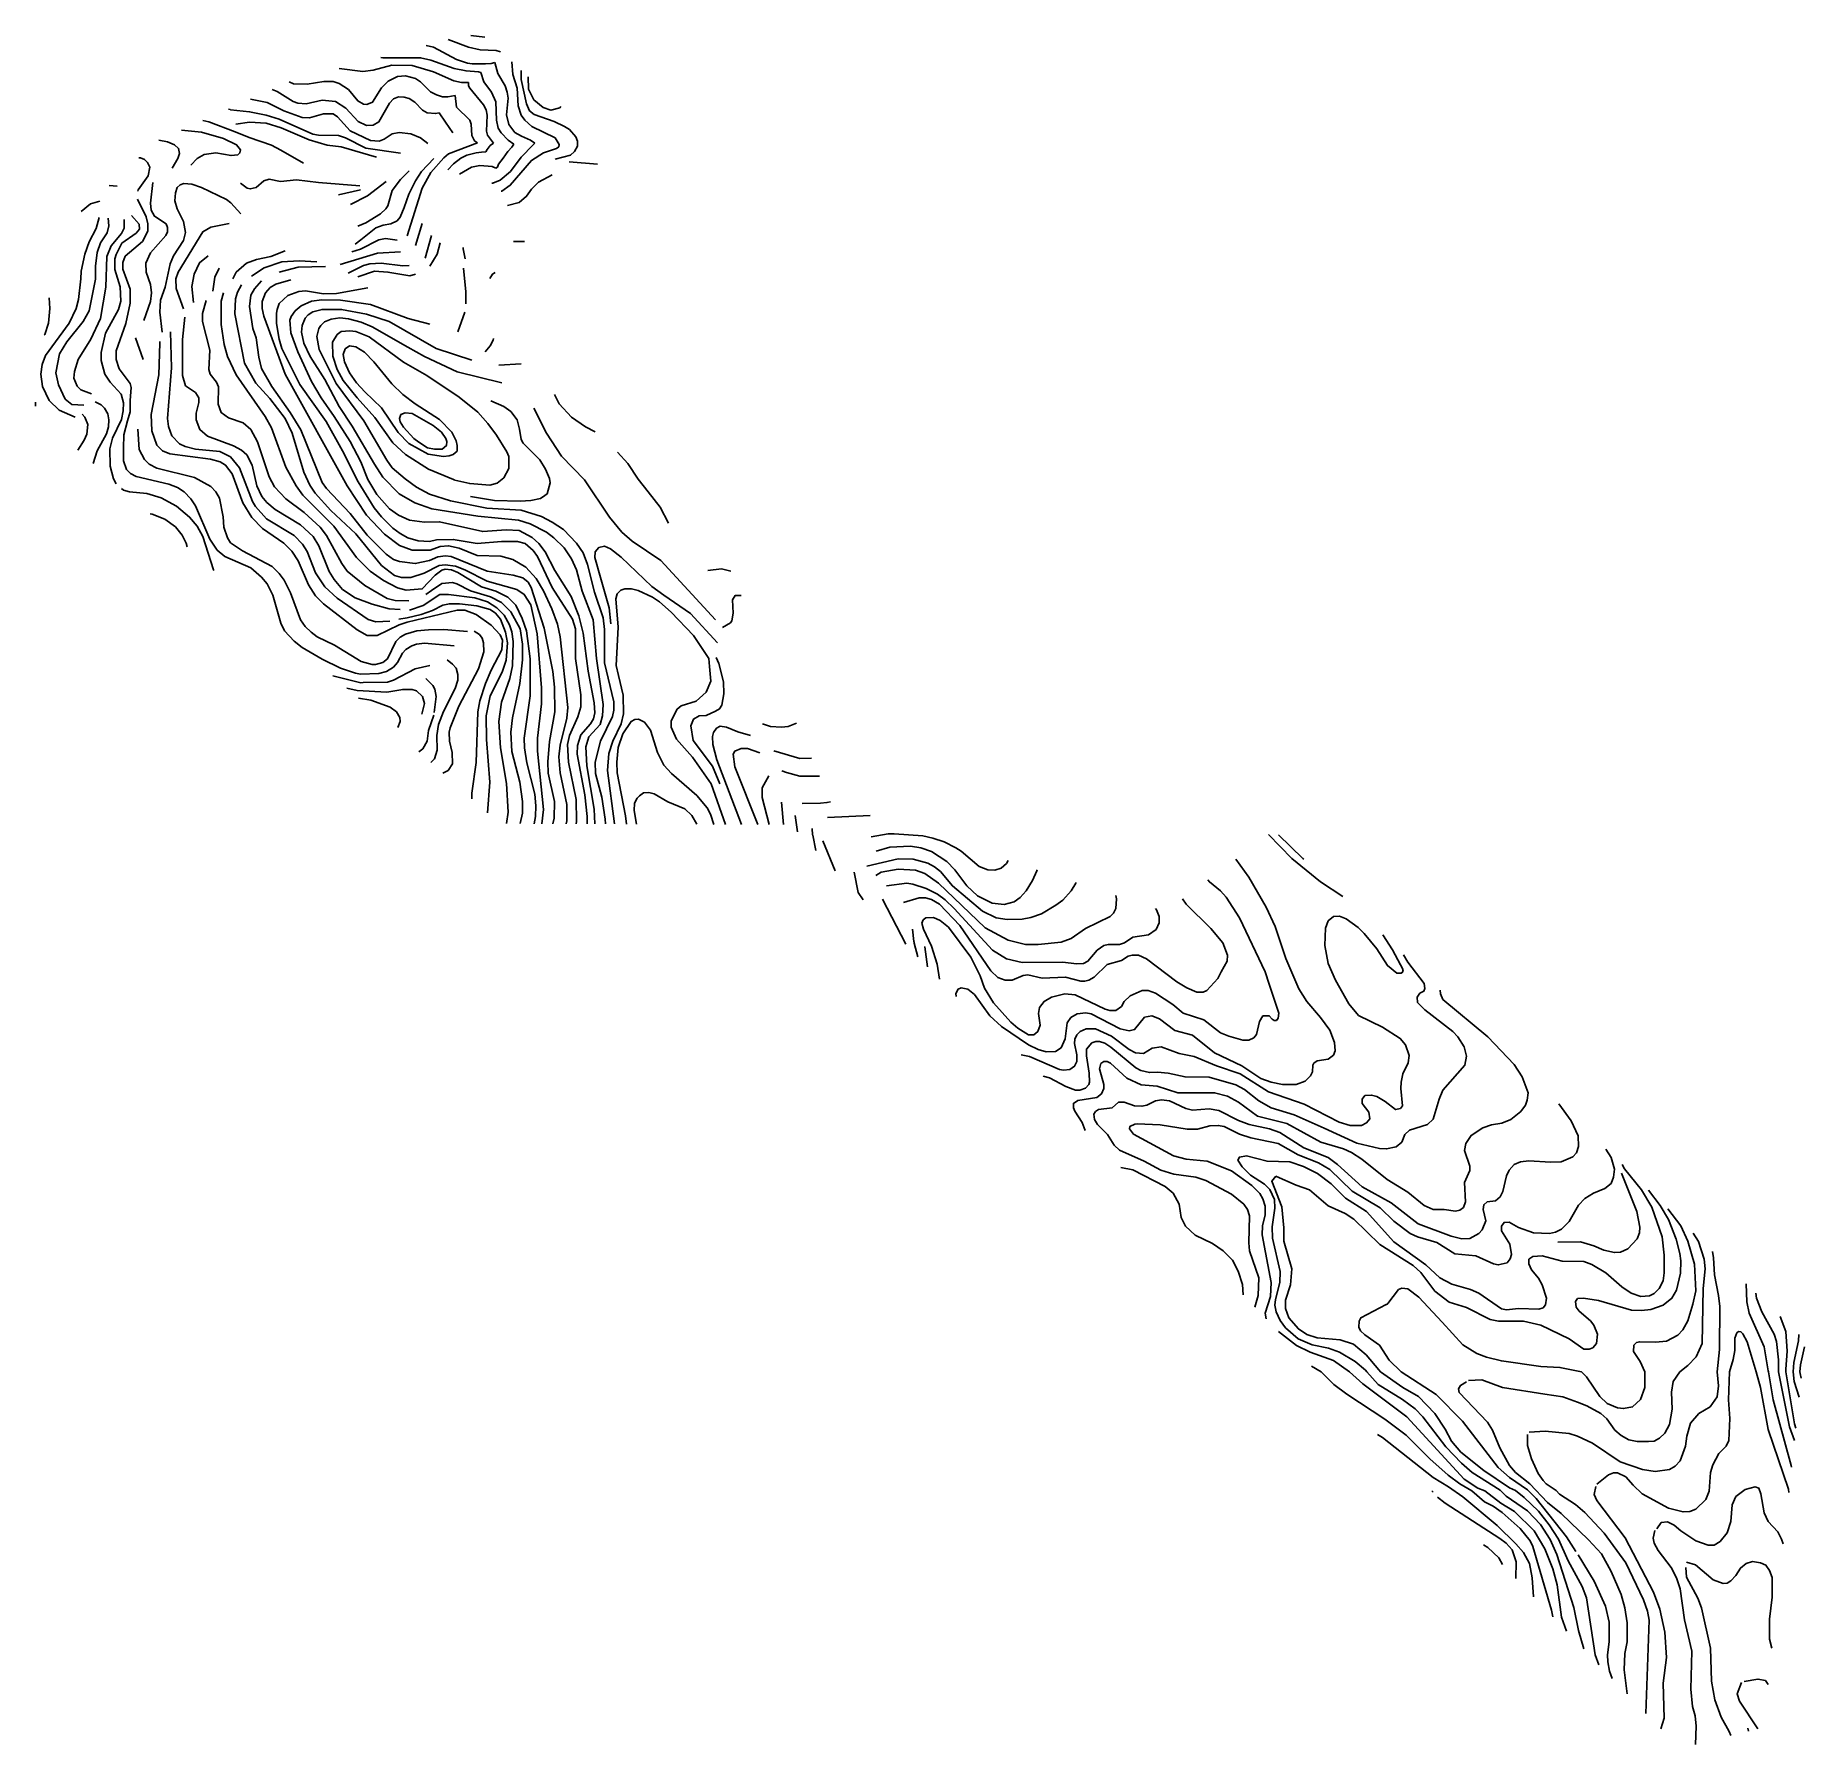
# Model space of a CAD drawing. Header units: inches. Extents: x 591129 to 593232, y 243557 to 245589.
import ezdxf

# ---------------------------------------------------------------- set-up
doc = ezdxf.new("R2010")
doc.units = ezdxf.units.IN
doc.header["$MEASUREMENT"] = 0
for name, color, linetype in [('ALAPSZINTVONAL', 7, 'Continuous'), ('FELEZOSZINTVONAL', 7, 'Continuous'), ('FOSZINTVONAL', 7, 'Continuous')]:
    doc.layers.add(name, color=color, linetype=linetype)

msp = doc.modelspace()

# ---------------------------------------------------------------- linework, layer by layer
at = {"layer": 'ALAPSZINTVONAL'}
for points, elevation in [([(591658.3, 245545.1), (591655.5, 245545.9), (591640.8, 245546.9), (591626.7, 245549.7), (591598.7, 245559.8), (591586.6, 245562.4), (591541.9, 245562.4), (591539.2, 245562.8)], 215), ([(591674.7, 245556.9), (591670.4, 245555.8), (591663.6, 245555.2), (591647.9, 245555.1), (591642.5, 245556), (591629.5, 245560.5), (591601.9, 245575.1), (591593.1, 245577.1)], 217.5), ([(591489.7, 245549.7), (591518.1, 245546.2), (591530.1, 245547.8), (591552.4, 245553.5), (591576.5, 245553.2), (591601.9, 245545.9), (591626, 245535.1), (591635.2, 245533.2), (591643.6, 245533.1)], 212.5), ([(591697.3, 245459.9), (591690.8, 245464.6), (591682.5, 245473.1), (591679, 245478.9), (591676.8, 245488.4), (591676.2, 245510), (591670.8, 245521.7), (591661.9, 245533.8), (591658.3, 245545.1)], 215), ([(591722.3, 245461.1), (591717.1, 245464.3), (591706.5, 245469.1), (591698.7, 245473.8), (591691.7, 245483), (591688.9, 245494.7), (591690.8, 245514.4), (591689.5, 245521.4), (591687, 245529), (591678.4, 245543.9), (591674.7, 245556.9)], 217.5), ([(591608.6, 245497.1), (591604.5, 245496), (591594.6, 245497), (591588.9, 245500.1), (591579.7, 245509.7), (591573, 245514.1), (591567, 245515.8), (591560.3, 245516), (591554.6, 245513.5), (591549.5, 245508.4), (591537.1, 245486.2), (591530.1, 245482.4), (591522.5, 245482), (591512.4, 245486.5), (591497.7, 245502.4), (591485.7, 245510.3), (591469.8, 245511.9), (591450.8, 245507.8), (591440.6, 245508.4), (591435.2, 245510.3), (591416.2, 245522.4), (591410.2, 245524.9)], 207.5), ([(591643.6, 245533.1), (591643.6, 245529.1), (591645.1, 245526.2), (591661.3, 245506.5), (591664.4, 245500.4), (591665.7, 245494.1), (591664.8, 245475), (591666.3, 245470.3), (591673.3, 245461.1)], 212.5), ([(591714.6, 245539.6), (591714.9, 245525.2)], 222.5), ([(591714.9, 245525.2), (591721.3, 245512.5), (591732.4, 245503.3), (591741.6, 245500.1), (591752.1, 245503), (591753.4, 245504.4)], 222.5), ([(591360.3, 245500.8), (591358.2, 245501.5)], 202.5), ([(591562.8, 245449.2), (591521.6, 245455), (591497.4, 245467.1), (591488.9, 245470), (591465.4, 245470.3), (591458.4, 245471.6), (591418.7, 245489.3), (591403.1, 245494.4), (591383.4, 245498.2), (591360.7, 245500.7)], 202.5), ([(591384.6, 245513.4), (591404.4, 245509.3), (591424.1, 245499.5), (591445.7, 245491.6), (591454.6, 245490.9), (591471.1, 245495.7), (591482.8, 245495.7), (591487.9, 245492.2), (591502.8, 245475.7), (591527, 245463.9), (591537.4, 245463.3), (591543.5, 245465.5), (591553, 245472.2), (591561.2, 245473.5), (591575.2, 245472.2), (591586.7, 245467.2)], 205), ([(591327.8, 245487.8), (591334.9, 245486.2), (591366.2, 245474.2)], 197.5), ([(591625.1, 245473.3), (591616.3, 245485.8), (591608.6, 245497.1)], 207.5), ([(591275.7, 245464.4), (591285.7, 245462.7), (591294.2, 245458.9), (591299, 245454.7), (591299.9, 245448.7), (591298, 245442.7), (591291.5, 245431.1)], 192.5), ([(591302.3, 245476.3), (591326.3, 245474.1), (591352.3, 245466.5), (591367.9, 245458.9), (591372.7, 245453.1), (591372, 245449.3), (591369.5, 245447.1), (591361.5, 245446.2), (591343.1, 245449.3), (591329.5, 245447.4), (591321.2, 245442.7), (591313.4, 245434.9)], 195), ([(591366.2, 245474.2), (591382.8, 245467.7), (591409.5, 245458.5), (591420.6, 245452.5), (591447.6, 245437.2)], 197.5), ([(591586.7, 245467.2), (591595.4, 245460.7)], 205), ([(591673.3, 245461.1), (591669.4, 245458.3), (591665.7, 245453.5), (591664.3, 245450.5)], 212.5), ([(591675.9, 245431.3), (591678, 245432.5), (591679.4, 245435.8), (591684.6, 245443.2), (591690.3, 245450.9), (591695.2, 245456), (591697.3, 245459.9)], 215), ([(591681.1, 245417), (591693.6, 245427.4), (591706, 245444.2), (591720.6, 245458.9), (591722.3, 245461.1)], 217.5), ([(591508.7, 245341), (591515.5, 245345.8), (591533.3, 245360.1), (591542.2, 245363.6), (591551.4, 245364.9), (591558.7, 245368.4), (591562.5, 245372.8), (591567, 245384.6), (591572.7, 245400.1), (591580.6, 245416.3), (591587.9, 245427.1), (591602.4, 245442.8)], 207.5), ([(591664.3, 245450.5), (591658.9, 245450.2), (591652.6, 245449.3), (591641.6, 245446.5), (591634.6, 245443), (591625.7, 245436.3), (591619.2, 245429.1)], 212.5), ([(591763.2, 245438.7), (591796.9, 245436.1)], 222.5), ([(591372.4, 245413.5), (591380.6, 245407.4), (591384.1, 245406.5), (591391.1, 245408.1), (591400.3, 245416.3), (591406.6, 245418.2), (591420.3, 245415.4), (591439.3, 245417.3), (591465.4, 245414.1), (591514.3, 245410.3)], 197.5), ([(591545.8, 245415.5), (591523.4, 245398.4), (591503.2, 245387.9)], 202.5), ([(591573.2, 245428), (591562.8, 245417.9), (591553, 245404.6), (591547.6, 245386.5), (591545.4, 245383), (591539, 245376.9), (591521.6, 245366.1), (591511.9, 245362.4)], 205), ([(591632.8, 245424.2), (591647, 245432.2), (591657.1, 245434.4), (591671.7, 245433.3), (591675.9, 245431.3)], 215), ([(591671.5, 245413.4), (591672.4, 245413.5), (591681.1, 245417)], 217.5), ([(591689.8, 245386.7), (591703.8, 245390.3), (591712.7, 245397.9), (591718.4, 245406.1), (591726.7, 245414.4), (591743.1, 245423.3)], 222.5), ([(591226.1, 245409.8), (591216.4, 245410.7)], 187.5), ([(591626.5, 244863.2), (591591.4, 244866.4), (591581.6, 244865.1), (591576.2, 244863.2), (591569.1, 244858.8), (591565.1, 244854.7), (591559, 244843.5), (591554.3, 244837.8), (591546.3, 244832.7), (591537.1, 244830.2), (591515.2, 244829.6), (591509.2, 244830.8), (591491.4, 244836.6), (591469.5, 244847.4), (591446, 244861.3), (591436.5, 244868.9), (591425, 244881.3), (591420.6, 244890.2), (591411.1, 244923.5), (591404.1, 244936.9), (591397.4, 244945.1), (591385, 244955.9), (591353.9, 244969.3), (591344.7, 244977.2), (591336.1, 244990.2), (591319, 245029.6), (591313.6, 245038.2), (591305.7, 245046.4), (591297.7, 245051.5), (591287.6, 245055.6), (591248.5, 245064.5), (591241.8, 245068), (591237.1, 245073.1), (591233.6, 245083.3), (591233.6, 245098.2), (591234.1, 245114.1), (591238.2, 245130.8), (591241.5, 245141.5), (591241.5, 245155), (591242.8, 245170.6), (591241.5, 245175.3), (591228.2, 245192.8), (591225, 245203.9), (591225, 245214.1), (591236.4, 245246.4), (591241.5, 245270.6), (591241.5, 245287.4), (591232.6, 245311.2), (591232.6, 245319.2), (591235.5, 245326.5), (591256.1, 245344.2), (591262.5, 245356.3), (591262.5, 245364.9), (591260.6, 245373.4), (591250.2, 245394.3)], 195), ([(591268.4, 245414.1), (591265.7, 245389.6), (591266.3, 245381.1), (591270.4, 245374.1), (591284.1, 245364.9), (591286, 245360.7), (591286, 245355.7), (591283.8, 245351.2), (591265.7, 245330.6), (591259.9, 245318.2), (591260.6, 245307.7), (591265.7, 245292.8), (591266.9, 245283), (591265.7, 245272.8), (591257.6, 245249.9)], 197.5), ([(591204.7, 245372.6), (591200.9, 245359.5), (591192.6, 245343.6), (591187.6, 245329), (591183.1, 245308.7), (591182.8, 245299.5), (591179.9, 245275), (591177.4, 245264.2), (591168.8, 245247.1), (591140.9, 245208.3), (591136.8, 245197.6), (591135.2, 245186.1), (591137.4, 245171.5), (591145.3, 245155), (591157.1, 245143.3), (591175.9, 245135.1)], 185), ([(591205.6, 245391.8), (591194.2, 245388.7), (591183.1, 245379.6)], 185), ([(591243.1, 245375), (591252.3, 245364.6), (591252.6, 245358.8), (591248.5, 245353.8), (591231.7, 245342), (591224.7, 245328.7), (591223.4, 245323.6), (591223.4, 245310.6), (591229.5, 245290.3), (591230.4, 245273.1), (591227.6, 245263), (591212.3, 245235), (591206.9, 245212.2), (591206.9, 245202.6), (591211.4, 245186.4), (591217.7, 245176.9), (591230.7, 245162.6), (591233.6, 245152.1), (591233.3, 245142.6), (591231, 245132.5), (591220.6, 245110.2), (591217.4, 245097.5), (591217.7, 245076.9), (591221.5, 245062), (591224.7, 245055.9)], 192.5), ([(591186.3, 245149.3), (591172, 245150.2), (591164.1, 245156.6), (591156.4, 245173.4), (591153.3, 245188), (591157.4, 245210.3), (591166.3, 245224.9), (591185.6, 245248.7), (591192.6, 245261.7), (591200.3, 245299.2), (591200.3, 245314.7), (591202.2, 245330.9), (591206.3, 245342.3), (591214.2, 245354.4), (591216.1, 245362.7), (591215.2, 245371.7)], 187.5), ([(591359, 245365.5), (591337.4, 245361.1), (591327.9, 245355.7), (591298.4, 245307.4), (591295.8, 245299.8), (591296.1, 245288), (591304.9, 245264)], 202.5), ([(591588.7, 245365.3), (591580.4, 245339.3)], 212.5), ([(591562.9, 245331.9), (591535.5, 245330), (591490.9, 245316.6)], 212.5), ([(591591.9, 245324.2), (591599.6, 245351.1)], 215), ([(591597.8, 245314.5), (591606.3, 245329), (591609.8, 245342.3)], 217.5), ([(591639.6, 245323.4), (591637.1, 245335.3), (591637.1, 245336.8)], 222.5), ([(591316.8, 245271.5), (591314.6, 245290.6), (591317.7, 245305.2), (591323.8, 245318.8), (591334, 245327.1)], 205), ([(591347.3, 245312.2), (591341.9, 245301.7), (591339.8, 245284.9)], 207.5), ([(591463.3, 245319.7), (591442.5, 245321.1), (591421.9, 245319.8), (591400.6, 245312.8), (591385.5, 245302.9)], 212.5), ([(591418.4, 245307.7), (591441.2, 245313.4), (591473.5, 245314.1)], 215), ([(591500.6, 245306.5), (591518.7, 245315.3), (591526.3, 245317.6), (591539.7, 245318.2), (591565.4, 245315), (591573, 245315.5)], 215), ([(591640.3, 245269.8), (591640.3, 245284.2), (591637.5, 245312.4)], 222.5), ([(591373.9, 245292.5), (591369.2, 245283.9), (591366.6, 245275.7), (591366, 245258.2), (591377.4, 245199.5), (591390.8, 245175.6), (591407.6, 245157.5), (591425.7, 245133.7), (591433.9, 245116.3), (591447.9, 245069.6), (591454.9, 245054.4), (591461.2, 245044.8), (591480, 245024.2), (591509.8, 244996.3), (591540.3, 244958.8), (591555.5, 244947), (591563.8, 244944.5), (591574.9, 244944.5), (591590.8, 244949.6), (591608.9, 244958.8), (591615.9, 244959.7), (591628.2, 244958.2), (591639.4, 244953.7), (591665.7, 244940.1), (591700.9, 244930.2), (591709.8, 244924.5), (591717.5, 244912.1), (591725.1, 244877.5), (591730.2, 244813.4), (591730.2, 244794.3), (591725.7, 244753.7), (591725.4, 244738.1), (591732.7, 244668.6), (591730.9, 244651.8)], 212.5), ([(591743.7, 244651.7), (591745.4, 244658.4), (591745.7, 244678.1), (591738.4, 244711.8), (591737.8, 244725.4), (591739.7, 244749.6), (591746, 244784.8), (591745.7, 244814.3), (591743.8, 244832.7), (591733.7, 244884.2), (591718.1, 244932.8), (591714.3, 244938.8), (591708.3, 244944.2), (591696.5, 244947.4), (591665.7, 244952.1), (591622.8, 244969.6), (591616.2, 244970.2), (591607.3, 244969), (591597.4, 244964.8), (591580.3, 244961), (591561.6, 244963.6), (591554.6, 244966.1), (591545.7, 244972.1), (591523.1, 244994.7), (591503.1, 245020.7), (591474.9, 245050.5), (591469.8, 245057.5), (591444.4, 245120.1), (591431.7, 245140.7), (591409.8, 245171.8), (591397.7, 245193.1), (591394.2, 245206.4), (591391.1, 245229.3), (591387.3, 245240.7), (591383.4, 245266.8), (591384.7, 245280.1), (591389.2, 245287.7), (591397.4, 245297.3)], 215), ([(591759.7, 244651.7), (591760.3, 244655.3), (591760.3, 244674.6), (591752.4, 244712.4), (591751.1, 244731.5), (591752.7, 244745.1), (591760.6, 244777.2), (591761.6, 244789.9), (591752.7, 244874), (591749.5, 244888.9), (591742.5, 244907.4), (591732.7, 244928.6), (591724.1, 244943.2), (591711.7, 244956.9), (591696.2, 244966.1), (591681.9, 244969.9), (591654, 244970.5), (591632.4, 244979.4), (591620, 244982.3), (591610.1, 244981.3), (591598.1, 244976.9), (591593.3, 244976.9), (591576.5, 244976.9), (591561.6, 244982.6), (591543.8, 244995.9), (591522.2, 245018.8), (591499.3, 245053.7), (591425.7, 245186.1), (591400.3, 245255.3), (591398.4, 245264.2), (591398.4, 245272.8), (591402.2, 245283), (591407.9, 245289.3), (591414.6, 245293.1), (591432.5, 245298.6)], 217.5), ([(591580.7, 245305), (591573.7, 245303.3), (591547.9, 245307.7), (591532, 245308.7), (591512.1, 245302.2)], 217.5), ([(591675.3, 245307), (591672.1, 245305.2), (591668.8, 245300.1)], 225), ([(591139.4, 245232.6), (591139.9, 245233.4), (591144.4, 245247.1), (591146, 245264.2), (591145.3, 245277.2)], 182.5), ([(591572.5, 244916.7), (591556.5, 244917.2), (591547, 244919.7), (591520.3, 244935), (591499.3, 244952.1), (591493, 244961), (591474.9, 244994.4), (591467.3, 245004.5), (591448.2, 245021.7), (591426.3, 245037.9), (591413, 245052.5), (591406.6, 245064.2), (591392.7, 245105.8), (591384.7, 245120.4), (591375.8, 245128.3), (591358.4, 245134.4), (591349.8, 245140.7), (591346, 245150.6), (591346.3, 245171.2), (591344.1, 245176.6), (591336.5, 245186.1), (591334.9, 245191.8), (591336.1, 245215), (591327.3, 245248.7), (591327.3, 245258.5), (591331.7, 245274)], 207.5), ([(591784.6, 244651.6), (591784.8, 244660.3), (591781.9, 244686.1), (591772.7, 244734.6), (591773.3, 244744.8), (591777.1, 244757.5), (591788.6, 244770.5), (591792.1, 244776.5), (591793.7, 244783.5), (591793, 244795.6), (591786, 244833.1), (591780, 244878.5), (591774.6, 244899.1), (591765.7, 244922), (591746, 244952.8), (591734.6, 244975), (591727, 244985.1), (591719.4, 244992.1), (591703.8, 245000.4), (591688.2, 245001.3), (591660.6, 244999.1), (591609.2, 245010.9), (591591.4, 245010.5), (591573.6, 245012.5), (591560.3, 245018.5), (591549.5, 245026.1), (591534.6, 245043.2), (591524.1, 245061), (591515.5, 245082), (591503.1, 245106.4), (591484.1, 245136), (591468.5, 245158.2), (591457.1, 245177.5), (591440.9, 245212.8), (591432.3, 245235.3), (591431.1, 245250.6), (591433, 245255), (591437.4, 245261.4), (591444.7, 245267.7), (591456.8, 245273.1), (591469.2, 245274.7), (591491.4, 245274.1), (591527.3, 245269.3), (591572, 245252.5), (591597.7, 245245.6)], 222.5), ([(591306.6, 245254.1), (591303.8, 245227.4), (591303.8, 245184.5), (591307.2, 245172.5), (591319, 245164.5), (591323.1, 245158.2), (591323.1, 245152.5), (591319.9, 245139.8), (591319.9, 245132.1), (591324.4, 245120.4), (591333.3, 245112.5), (591364.4, 245101), (591373.9, 245096), (591380, 245090.2), (591386.3, 245078.2), (591392, 245053.7), (591398.1, 245040.7), (591403.8, 245033.7), (591413.9, 245025.5), (591443.8, 245007.1), (591459, 244993.1), (591465.7, 244982.3), (591478.1, 244951.8), (591483.8, 244942.3), (591493.9, 244930.2), (591508.9, 244920.4), (591528.9, 244912.8), (591549.2, 244907.4), (591562.2, 244906.5)], 205), ([(591647.6, 245203), (591605.1, 245216.6), (591549.2, 245248.7), (591522.5, 245257.6), (591492.7, 245263.3), (591469.5, 245263.3), (591458.4, 245260.4), (591453, 245256.9), (591449.5, 245252.8), (591445.7, 245244.2), (591445, 245236.3), (591447.9, 245223.3), (591455.2, 245207.1), (591473, 245179.8), (591489.8, 245147.7), (591505.4, 245124.5), (591531.7, 245079.1), (591541.9, 245063.9), (591561.2, 245044.2), (591579.7, 245033.4), (591600, 245026.1), (591654.6, 245017.5), (591703.2, 245012.5), (591716.8, 245008.3), (591736.2, 244998.5), (591745.1, 244991.8), (591757.1, 244979.7), (591766, 244966.7), (591771.8, 244953.7), (591778.7, 244928.3), (591791.8, 244894), (591795.6, 244848.3), (591803.8, 244793.7), (591802.9, 244780), (591800, 244769.6), (591786.7, 244755), (591782.9, 244743.2), (591784.1, 244720.7), (591793, 244669.2), (591793.9, 244651.5)], 225), ([(591683.1, 245176), (591630.1, 245189), (591591.1, 245207.4), (591571.4, 245218.5), (591528.9, 245242.6), (591516.2, 245248), (591500.9, 245252.2), (591490.8, 245253.1), (591480.3, 245251.8), (591472.3, 245248.4), (591467.9, 245244.2), (591465.7, 245240.7), (591463.5, 245231.2), (591466, 245215.6), (591486.3, 245175.3), (591519.3, 245130.6), (591546.6, 245083.9), (591553, 245075), (591568.2, 245061.7), (591581.9, 245051.8), (591597.1, 245043.6), (591622.2, 245035.6), (591665.4, 245027.1), (591706.3, 245024.5), (591730.5, 245016.9), (591743.2, 245010.5), (591756.5, 245001.7), (591772.1, 244985.5), (591779.7, 244974), (591785.1, 244960.1), (591793.3, 244927), (591803.5, 244896.6), (591805.4, 244882.6), (591805.4, 244842.9), (591816.5, 244796.9), (591816.5, 244786.7), (591814.9, 244779.4), (591800.3, 244749.9), (591794, 244725.1), (591794.6, 244711.5), (591802.2, 244683.2), (591806, 244657.2), (591806.4, 244651.5)], 227.5), ([(591630.8, 245236.8), (591639.4, 245259.8)], 222.5), ([(591247.9, 245229.6), (591256.8, 245203.6)], 197.5), ([(591549.9, 244892.8), (591533.6, 244891.8), (591524.4, 244894.7), (591487.6, 244920.1), (591473, 244933.4), (591461.6, 244949.9), (591451.7, 244975.6), (591446.3, 244984.2), (591436.2, 244994.4), (591403.5, 245014.4), (591390.4, 245029), (591386.9, 245035), (591371.4, 245075), (591360.6, 245088), (591347.9, 245094.4), (591319.3, 245097.2), (591306.9, 245100.1), (591299.9, 245103.6), (591291.1, 245112.8), (591287.2, 245123.9), (591286, 245133.4), (591290.4, 245193.7), (591289.4, 245236.6)], 202.5), ([(591673.1, 245228.8), (591672.7, 245226.8), (591669.5, 245220.1), (591663.2, 245213)], 225), ([(591520.3, 245165.2), (591540.3, 245146.1), (591560, 245116.9), (591572.7, 245103.9), (591595.5, 245091.2), (591614, 245088.3), (591620.8, 245089.2), (591625.4, 245090.9), (591630.3, 245094.9), (591630.2, 245101.4), (591628.9, 245107.1), (591623.8, 245117.2), (591609.2, 245132.5), (591580, 245150.9), (591565.4, 245162.3), (591552.4, 245174.7), (591531.1, 245201), (591520, 245212.5), (591509.8, 245218.8), (591502.2, 245219.8), (591497.1, 245216.3), (591494.6, 245209.6), (591496.2, 245201), (591502.2, 245188), (591510.4, 245176), (591520.3, 245165.2)], 232.5), ([(591128.8, 245148.3), (591128.9, 245153.1)], 182.5), ([(591721.2, 245145.9), (591736.2, 245116), (591754, 245088.6), (591781.3, 245060.7), (591811.1, 245016.3), (591825.7, 244998.5), (591838.1, 244987.7), (591872.1, 244964.8), (591937.2, 244894.2)], 227.5), ([(591179.3, 245096.1), (591186.9, 245107.7), (591190.1, 245115), (591191, 245126.4), (591187.6, 245135), (591184.3, 245138.6)], 187.5), ([(591250.4, 245120.7), (591252.3, 245096.9), (591258.4, 245084.8), (591264.1, 245079.4), (591273, 245074.7), (591318, 245063.6), (591337.4, 245052.8), (591343.4, 245046.4), (591347.6, 245038.8), (591352, 245016.6), (591352.7, 245004.2), (591357.1, 244991.5), (591360.9, 244985.8), (591374.9, 244976.3), (591410.1, 244957.5), (591418.7, 244949.3), (591424.4, 244941.3), (591432, 244926.4), (591444.1, 244894.3), (591449.5, 244886.4), (591456.5, 244879.4), (591463.8, 244874), (591484.4, 244863.9), (591516.2, 244844.8), (591528.9, 244841), (591533, 244841), (591541.9, 244843.5), (591547.3, 244848), (591557.4, 244868.6), (591562.2, 244873.4), (591568.9, 244877.2), (591582.2, 244881), (591595.9, 244882.3), (591614.3, 244882.9), (591642.2, 244880.5)], 197.5), ([(591231.1, 245050.2), (591233.6, 245048.3), (591240.6, 245046.4), (591261.2, 245044.5), (591278.4, 245039.1), (591296.5, 245029.3), (591312, 245016.3), (591320.9, 245005.5), (591327.9, 244993.4), (591340.6, 244953.7), (591340.9, 244953)], 192.5), ([(591704.9, 244651.9), (591707.6, 244664.2), (591707.9, 244678.4), (591704.4, 244701), (591695.2, 244737.8), (591694, 244760.7), (591695.9, 244777.8), (591704.4, 244818.5), (591707.9, 244846.7), (591707.9, 244865.1), (591705.1, 244883.5), (591694, 244903.9), (591682.9, 244915), (591669.8, 244921.6), (591646, 244928.6), (591629.8, 244936.9), (591624.7, 244938.5), (591611.7, 244937.5), (591599.7, 244928.9), (591592.7, 244924.5)], 207.5), ([(591666.3, 244664.8), (591668.9, 244701.3), (591664.8, 244751.8), (591664.4, 244780), (591669.5, 244803.9), (591683.5, 244831.8), (591688.2, 244846.4), (591689.8, 244866.7), (591687.6, 244879.7), (591681.6, 244895), (591675.5, 244902.3), (591669.2, 244906.4), (591653.3, 244910.9), (591632.7, 244913.4), (591620.9, 244913.4), (591613, 244911.5), (591600.6, 244905.1), (591587.3, 244900.4), (591570.8, 244896.6), (591560.9, 244894.9)], 202.5), ([(591573.3, 244905.8), (591589.8, 244911.2), (591609.5, 244924.2), (591619.7, 244924.5), (591651.1, 244920.4), (591666, 244915.6), (591677.1, 244908.6), (591686, 244899.7), (591692.4, 244888.3), (591695.2, 244880.1), (591696.8, 244868.6), (591695.9, 244839.4), (591692.7, 244824.5), (591682.9, 244796.2), (591679.7, 244773.4), (591681.6, 244741.9), (591688.6, 244699.7), (591690.8, 244665.4), (591688.9, 244651.9)], 205), ([(591945.4, 244884.9), (591954.9, 244890.5), (591956.5, 244893.1), (591958.1, 244902.3), (591957.2, 244917.8), (591960.7, 244923.2), (591967.7, 244923.2)], 227.5), ([(591650.2, 244880.8), (591656.6, 244876.9), (591660, 244872.4), (591661.6, 244867), (591661.9, 244856.2), (591655.5, 244835.9), (591632.1, 244791.5), (591621.9, 244765.8), (591620.6, 244760.7), (591620.9, 244749.9), (591624.1, 244736.5), (591624.4, 244722.9), (591619.4, 244715), (591613.1, 244711.9)], 197.5), ([(591598.8, 244724.6), (591603.2, 244728.9), (591606.3, 244739.1), (591606, 244756.5), (591607.9, 244769.6), (591614, 244785.1), (591627.6, 244812.4), (591630.8, 244822.3), (591631.1, 244829.3), (591628.9, 244836.6), (591624.7, 244841.6), (591618.4, 244846.6)], 195), ([(591482.4, 244827.7), (591515.5, 244819.4), (591518.4, 244819.7), (591547.3, 244820), (591554.6, 244822.6), (591580, 244835.9), (591597.8, 244839.9)], 192.5), ([(591592.7, 244824.3), (591601.3, 244816.2), (591603.5, 244811.8), (591605.1, 244803.2), (591602.7, 244784.1)], 192.5), ([(591559.7, 244766.2), (591562.3, 244773.3), (591561.9, 244778.1), (591558.1, 244784.8), (591550.5, 244790.2), (591527.6, 244798.5), (591512.7, 244800.9)], 187.5), ([(591602.4, 244781), (591595.9, 244762.6), (591594.6, 244749.9), (591589.2, 244740.7), (591584.4, 244737.4)], 192.5), ([(591935.3, 244651), (591931.1, 244663.2), (591927.3, 244670.8), (591914.9, 244685.4), (591884.8, 244711.5), (591875.9, 244721.6), (591868.3, 244736.5), (591859.7, 244763.2), (591852.7, 244772.7), (591845.7, 244775.9), (591841.3, 244775.6), (591836.8, 244773.4), (591827, 244758.8), (591821.6, 244742.3), (591819.7, 244725.1), (591820.3, 244712.4), (591830.2, 244661), (591831.3, 244651.4)], 232.5), ([(591968, 244650.9), (591938.8, 244727.7), (591934, 244746.1), (591933.7, 244755.3), (591934.9, 244760.4), (591938.4, 244765.4), (591942.6, 244767.7), (591950.2, 244766.7), (591963.8, 244761), (591978.9, 244756.8)], 227.5), ([(592033.3, 244771.4), (592023.5, 244767.3), (592015.6, 244766.4), (592002.6, 244767.3), (591993.2, 244770.6)], 227.5), ([(591987.4, 244650.8), (591960.3, 244719.4), (591958.1, 244734.6), (591960.3, 244738.1), (591967.6, 244741.3), (591975, 244741.3), (591989.8, 244736)], 225), ([(592006.4, 244738.3), (592037.5, 244729.2), (592051.3, 244729.7)], 225), ([(592000.6, 244708.6), (591992.7, 244694.6), (591992.7, 244682.9), (592001.1, 244650.8)], 222.5), ([(592060.6, 244708.3), (592037.5, 244708.3), (592021.6, 244712.7), (592015.8, 244714.5)], 222.5), ([(591914.9, 244651.1), (591909.2, 244661.6), (591900.7, 244669.5), (591880.3, 244677.8), (591864.1, 244687.3), (591857.8, 244688.9), (591851.4, 244688.6), (591846.7, 244685.1), (591844.1, 244682.2), (591841, 244676.2), (591840.3, 244667.6), (591843.2, 244651.4)], 235), ([(592032, 244661.4), (592034.7, 244642.3)], 217.5), ([(592120.8, 244661.7), (592070.2, 244659.2)], 217.5), ([(592056.3, 244619.9), (592052.7, 244638.1), (592052.6, 244638.7), (592052.2, 244646.1)], 215), ([(592122, 244636.2), (592142.3, 244639.7), (592149.6, 244639.7), (592183.5, 244637.2), (592195.6, 244634.6), (592208.9, 244630.2), (592222.6, 244623.2), (592229.3, 244619.1), (592250.5, 244601), (592261, 244596.8), (592269, 244596.5), (592276.6, 244599.1), (592282.9, 244604.5), (592284.8, 244608.2)], 215), ([(592594.2, 244638.9), (592622.3, 244610.5), (592656.3, 244582.6), (592682.7, 244565.2)], 195), ([(592636.3, 244609.8), (592635.4, 244610.5), (592606.2, 244638.7)], 192.5), ([(592064.8, 244631.3), (592079.5, 244595.8)], 212.5), ([(592319.5, 244596.9), (592319.1, 244595.6), (592314, 244584.1), (592306.4, 244571.8), (592299.4, 244564.1), (592292.1, 244559.1), (592280.1, 244555.9), (592266.1, 244557.2), (592248.6, 244566), (592235.9, 244577.8), (592221.6, 244596.8), (592212.1, 244607), (592194, 244618.8), (592181, 244623.2), (592168.9, 244625.1), (592144.5, 244623.8), (592128, 244619)], 212.5), ([(592412.8, 244566.4), (592413.7, 244562.6), (592413.1, 244551.1), (592410.2, 244545.4), (592406.4, 244541.6), (592376.9, 244527.3), (592359.8, 244515.2), (592348, 244510.8), (592320.7, 244508.3), (592305.5, 244508.3), (592284.8, 244513.3), (592257.5, 244527.9), (592202, 244581), (592185.8, 244592.7), (592174.7, 244596.5), (592154.3, 244597.8), (592134, 244594.3), (592127.7, 244590.4)], 207.5), ([(592223.2, 244446.3), (592222.6, 244449.8), (592225.5, 244454.9), (592229.3, 244456.5), (592236.9, 244454.9), (592244.8, 244448.9), (592263.2, 244423.2), (592277.2, 244410.5), (592309, 244388.9), (592320.7, 244383.2), (592330.2, 244380.6), (592341.3, 244380.9), (592348, 244385.4), (592352.8, 244396.2), (592355, 244414.9), (592359.4, 244421.3), (592367.1, 244425.7), (592377.2, 244427), (592383.6, 244425.7), (592418.2, 244407.9), (592428.7, 244405.7), (592435.3, 244407), (592447.1, 244421.9), (592455.6, 244423.2), (592464.9, 244419.7), (592483, 244406), (592503.9, 244400.3), (592530.3, 244379.4), (592562.6, 244364.1), (592585.2, 244348.9), (592597.6, 244344.4), (592610.9, 244341.9), (592627.4, 244341.9), (592637.9, 244345.7), (592644.2, 244352), (592646.8, 244356.8), (592647.1, 244364.8), (592648.4, 244367), (592652.2, 244369.8), (592665.5, 244371.7), (592671.5, 244376.8), (592673.5, 244381.6), (592672.8, 244391.7), (592667.1, 244406.3), (592656.3, 244421.3), (592639.8, 244440.3), (592630.3, 244455.6), (592615, 244491.4), (592602.3, 244529.5), (592591.5, 244552.7), (592571.2, 244588.3), (592555.5, 244609.8)], 197.5), ([(592140.2, 244577.8), (592164.5, 244581.3), (592171.8, 244580), (592187.4, 244574.9), (592201, 244568), (592210.2, 244561.3), (592220.7, 244551.1), (592266.4, 244501.3), (592283.2, 244491.1), (592301.7, 244486.7), (592349.6, 244487.3), (592366.4, 244485.1), (592374.4, 244485.7), (592379.8, 244488.3), (592390.6, 244501.3), (592398.8, 244507), (592403.9, 244508.3), (592417.5, 244508.3), (592423.3, 244510.2), (592433.1, 244517.1), (592451.8, 244519.7), (592460.7, 244526), (592464.5, 244534), (592464.5, 244541.6), (592461.4, 244549.5), (592460.2, 244550.9)], 205), ([(592135.7, 244562.1), (592163.2, 244508.7)], 207.5), ([(592160.4, 244558.1), (592179.1, 244563.8), (592186.7, 244563.8), (592194, 244561.6), (592203.2, 244556.2), (592227.4, 244530.8), (592264.2, 244476.8), (592272.8, 244468.9), (592281.3, 244465.7), (592289.6, 244465.7), (592302.9, 244471.4), (592308.3, 244472.1), (592325.2, 244468.3), (592353.1, 244469.5), (592371.5, 244464.4), (592376, 244464.4), (592381, 244465.7), (592387.1, 244469.5), (592402.6, 244484.4), (592419.8, 244489.2), (592427.7, 244494.3), (592432.5, 244495.6), (592439.8, 244495.6), (592449.3, 244491.1), (592485.5, 244463.8), (592497.2, 244456.8), (592509.3, 244451.7), (592516.9, 244451.7), (592521.1, 244453.6), (592534.1, 244467.9), (592538.2, 244475.6), (592545.2, 244488.3), (592545.8, 244495.6), (592540.1, 244510.2), (592525.8, 244527.3), (592496.6, 244556.2), (592492, 244562.3)], 202.5), ([(592730.2, 244519.6), (592741.9, 244502), (592754.4, 244478.1), (592753.8, 244475.2), (592751.9, 244474), (592747.1, 244474), (592735.7, 244483.2), (592723, 244503.2), (592708.1, 244521.3), (592701.1, 244528.3), (592686.8, 244538.7), (592678.8, 244541.9), (592671.5, 244541.3), (592665.2, 244536.2), (592662, 244527.6), (592661.4, 244507), (592665.2, 244485.7), (592674.1, 244465.7), (592690, 244437.8), (592701.4, 244423.8), (592730, 244409.8), (592750.9, 244396.5), (592757.3, 244388.9), (592761.7, 244376.2), (592760.4, 244367.6), (592754.1, 244354.3), (592752.2, 244344.7), (592751.6, 244336.8), (592753.5, 244316.5), (592751.2, 244313.1), (592745.5, 244312), (592733.1, 244321.6), (592723, 244327.3), (592716.9, 244329.2), (592709, 244328.6), (592705.8, 244324.4), (592705.8, 244319.3), (592713.5, 244308.9), (592714.7, 244300.9), (592710.9, 244296.2), (592704.9, 244293), (592691.5, 244293), (592678.2, 244296.8), (592636.9, 244318.4), (592594.4, 244333), (592560.7, 244354.6), (592532.5, 244364.1), (592506.1, 244374.9), (592488.3, 244378.7)], 195), ([(592177.7, 244493.7), (592173.4, 244509.8), (592173.2, 244510.5), (592173.1, 244511.1), (592172.9, 244511.7), (592171.2, 244526.6)], 205), ([(592189.3, 244481.6), (592185.8, 244505.4), (592185.7, 244505.7)], 202.5), ([(592326.4, 244351.5), (592334, 244349.5), (592353.4, 244339.4), (592365.2, 244334.9), (592370.2, 244334.9), (592376.9, 244337.4), (592380.7, 244341.6), (592381.7, 244344.7), (592381.4, 244355.2), (592377.9, 244375.9), (592378.2, 244383.8), (592384.5, 244391.4), (592389.3, 244393), (592393.4, 244392.7), (592399.8, 244390.8), (592407.1, 244386), (592436.6, 244361.6), (592442.6, 244358.4), (592452.8, 244355.9), (592462.6, 244356.5), (592475.3, 244355.2), (592495.3, 244350.8), (592523.9, 244350.5), (592555.7, 244341.3), (592565.8, 244335.9), (592583, 244322.5), (592597.6, 244314), (592624.9, 244305.7), (592660.4, 244289.8), (592699.2, 244272), (592726.5, 244265.7), (592734.7, 244265.1), (592746.2, 244267.6), (592752.8, 244273.3), (592756.6, 244282.2), (592762, 244287.3), (592783.3, 244294.3), (592790.3, 244300.6), (592797.3, 244324.4), (592801.7, 244334.9), (592827.8, 244364.8), (592829.7, 244375.5), (592827.1, 244386.7), (592819.5, 244398.4), (592813.5, 244404.8), (592780.4, 244430.5), (592771.6, 244439.4), (592770.9, 244445.7), (592774.4, 244450.2), (592778.9, 244452.7), (592780.1, 244455.9), (592779.5, 244461.9), (592760.1, 244487.3), (592754.9, 244495.9)], 192.5), ([(592488.3, 244378.7), (592466.8, 244386.7), (592456.3, 244385.1), (592445.8, 244378.7), (592436.3, 244379.4), (592428.7, 244383.5), (592407.7, 244399.4), (592388.7, 244407.9), (592377.5, 244407.9), (592370.6, 244404.8), (592366.7, 244400.9), (592364.2, 244395.5), (592363.9, 244390.5), (592366.7, 244377.1), (592366.7, 244369.2), (592363.9, 244363.5), (592358.2, 244359.7), (592350.9, 244358.7), (592346.1, 244359.7), (592310.5, 244374.9), (592300.3, 244377.2)], 195), ([(592939.5, 244318.6), (592954.1, 244298.7), (592962.4, 244280.6), (592963, 244268.2), (592960.5, 244260.6), (592956.3, 244255.8), (592942.4, 244249.8), (592929.4, 244249.2), (592904, 244251.1), (592894.1, 244249.8), (592886.2, 244246.6), (592880.5, 244240), (592877.3, 244233.3), (592872.8, 244214.6), (592869.7, 244208.2), (592864, 244203.5), (592854.4, 244202.2), (592850.3, 244198.7), (592849.7, 244193), (592852.8, 244179.6), (592848.4, 244168.9), (592844.3, 244164.7), (592833.8, 244158.7), (592824.3, 244158.4), (592811.6, 244161.5), (592772.2, 244176.2), (592740.1, 244200.9), (592705.8, 244220), (592676.6, 244246.6), (592665.2, 244254.9), (592636.3, 244266.3), (592608, 244284.7), (592595.7, 244289.2), (592571.5, 244294.3), (592558.8, 244299), (592535.3, 244310.8), (592523.9, 244312.7), (592504.2, 244311.4), (592496, 244313.3), (592476.9, 244322.2), (592467.1, 244323.5), (592460.1, 244322.2), (592449.6, 244317.1), (592443.9, 244315.9), (592435, 244316.5), (592422.9, 244320.9), (592416.3, 244320.9), (592408.7, 244314), (592392.5, 244312), (592388.9, 244309.8), (592386.7, 244306.6), (592387.7, 244300), (592391.2, 244294.3), (592402.9, 244282.2), (592410.9, 244269.8), (592417.5, 244263.8), (592446.8, 244250.5), (592466.4, 244239.7), (592482, 244235.2), (592508, 244231.4), (592519.8, 244227.6), (592550.6, 244211.4), (592565.2, 244199.3), (592569.3, 244193), (592571.9, 244185.4), (592570.9, 244153.3), (592571.9, 244143.8), (592583, 244111.7), (592582.3, 244090.7), (592578.2, 244077.1)], 187.5), ([(592591.8, 244063), (592590.6, 244069.8), (592596.9, 244089.5), (592597.6, 244106.3), (592586.8, 244163.1), (592587.1, 244173.6), (592590.3, 244186.6), (592590.3, 244197.1), (592587.7, 244206), (592584.2, 244212), (592574.7, 244221.6), (592550.3, 244239), (592521.4, 244250.5), (592496.6, 244253), (592481.4, 244256.8), (592434.1, 244282.8), (592429, 244288.9), (592429.6, 244292), (592435.6, 244294.6), (592438.2, 244294.9), (592465.8, 244293.6), (592497.9, 244288.5), (592509.9, 244288.5), (592524.5, 244292.4), (592534.7, 244293), (592541.7, 244291.7), (592560.1, 244282.8), (592573.4, 244278.4), (592605.8, 244271.4), (592629.6, 244258.1), (592653.8, 244248.5), (592667.1, 244240.6), (592693.8, 244214.9), (592727.1, 244195.2), (592743.3, 244179.3), (592762.7, 244164.7), (592771.6, 244160.6), (592794.4, 244153.9), (592816, 244140.6), (592840.8, 244138.1), (592861.7, 244128.5), (592867.4, 244127.3), (592877.9, 244129.8), (592881.7, 244134.6), (592883.3, 244139.6), (592881.1, 244152), (592871.3, 244167.9), (592871.3, 244173.3), (592874.4, 244177.7), (592880.5, 244178.1), (592891.6, 244171.7), (592909.4, 244165.4), (592928.4, 244164.7), (592935.4, 244166), (592942.7, 244169.8), (592951.6, 244178.7), (592963, 244198.4), (592970.3, 244206.3), (592980.5, 244212.4), (592994.1, 244218.1), (593001.7, 244224.1), (593004.6, 244231.7), (593005.6, 244240.9), (593001.7, 244254.9), (592995.4, 244264.9)], 185), ([(592919.8, 244103.4), (592924.9, 244087.6), (592923.6, 244079.6), (592920.8, 244076.1), (592915.7, 244074.6), (592891.6, 244075.5), (592877.3, 244073.9), (592871.3, 244075.2), (592844.3, 244093.6), (592834.4, 244098), (592812.2, 244104.4), (592797.9, 244112), (592781.4, 244127.3), (592743.3, 244154.6), (592710.9, 244190.8), (592685.8, 244206.6), (592668.7, 244223.5), (592652.5, 244235.8), (592636, 244244.1), (592619.8, 244249.8), (592592.8, 244250.5), (592568.4, 244256.8), (592559.8, 244255.5), (592557.9, 244251.7), (592563, 244243.8), (592573.1, 244233.9), (592589.6, 244223.1), (592596, 244216.8), (592601.4, 244205), (592602, 244194.6), (592598.8, 244172.7), (592599.2, 244159), (592608.4, 244119.3), (592608, 244106.3), (592602.6, 244086.3), (592602, 244079.3), (592603.6, 244071.4), (592608.4, 244061.2), (592614.7, 244052.3), (592629.6, 244039.3), (592646.1, 244032.3), (592665.8, 244028.2), (592678.8, 244023.4), (592697.6, 244012.3), (592709.5, 244002.1), (592711.3, 244000)], 182.5), ([(593014.6, 244246.5), (593017.6, 244241.6), (593037.9, 244216.5), (593050, 244195.8), (593062.1, 244160.6), (593064.6, 244138.7), (593064.6, 244117.7), (593063.3, 244108.5), (593058.9, 244099.3), (593052.9, 244093.3), (593047.1, 244090.4), (593037, 244089.8), (593025.6, 244093.6), (593014.4, 244101.2), (592995.4, 244117.7), (592978.6, 244127.9), (592969, 244131.1), (592943.6, 244131.7), (592919.5, 244138.1), (592908.4, 244137.4), (592904, 244133.9), (592904, 244128.5), (592907.1, 244121.5), (592915.4, 244111.4), (592919.8, 244103.4)], 182.5), ([(593041.8, 244000), (593036, 244012.6), (593028.4, 244024.1), (593028.7, 244032), (593031.9, 244034.9), (593035.7, 244035.8), (593054.5, 244035.2), (593067.5, 244036.5), (593080.8, 244043.8), (593086.8, 244050.1), (593092.6, 244060.9), (593098.9, 244080.6), (593102.1, 244096.5), (593100.8, 244128.2), (593092.6, 244155.5), (593084.3, 244173.6), (593069.1, 244194)], 177.5), ([(593099.3, 244165), (593105.3, 244154.9), (593112.2, 244133.9), (593113.2, 244122.5), (593111, 244099), (593109.7, 244033.9), (593102.7, 244018), (593092.6, 244007.6), (593083.2, 244000)], 175), ([(593127.8, 244000), (593130.3, 244026.6), (593130.7, 244077.7), (593129.4, 244090.7), (593124.3, 244115.5), (593123.3, 244135.8), (593122.2, 244143)], 172.5), ([(592736.1, 244081.2), (592749, 244098), (592752.8, 244099.6), (592760.1, 244098.7), (592773.1, 244088.8), (592800.8, 244059), (592825.5, 244032.3), (592842, 244021.9), (592853.5, 244017.4), (592871.3, 244013), (592918.2, 244006.6), (592940.8, 244005.3), (592966.6, 244000)], 177.5), ([(593162, 244104.9), (593163, 244083.4), (593165.6, 244069.8), (593183.4, 244029.8), (593188.4, 244001.2), (593188.6, 244000)], 172.5), ([(593200.6, 244000), (593200.5, 244014.2), (593198, 244036.1), (593195.4, 244045), (593180.8, 244071.4), (593174.5, 244087.6), (593173.6, 244093.7)], 175), ([(592752.2, 244000), (592737.9, 244013.9), (592726.5, 244031.7), (592709, 244044.1), (592703.9, 244048.8), (592701.7, 244053.3), (592702, 244060.3), (592704.2, 244064.4), (592734.4, 244080), (592735, 244080.2), (592735.5, 244080.5), (592736.1, 244080.8), (592736.2, 244080.9)], 177.5), ([(592690.6, 244000), (592671.5, 244013.6), (592643.9, 244023.4), (592627.7, 244031.4), (592606.1, 244048.2)], 185), ([(593202.6, 244065.8), (593209.4, 244048.2), (593210.7, 244024.7), (593209.4, 244003.4), (593209.4, 244002.8), (593209.2, 244000)], 177.5), ([(593225.8, 244000), (593226.5, 244008.5), (593231.6, 244029.8)], 182.5), ([(592645.7, 244006.9), (592657.1, 244000)], 187.5), ([(592657.1, 244000), (592672.2, 243985.1), (592687.4, 243973.7), (592732.8, 243943.8), (592757.9, 243924.8), (592786.2, 243896.5), (592808.1, 243877.1), (592821.7, 243867), (592836, 243858.7), (592851.3, 243845.4), (592861.4, 243840.3), (592872.2, 243832.7), (592893.5, 243814), (592905.2, 243799), (592908.4, 243792.4), (592930.6, 243716.8), (592932.5, 243708.7)], 187.5), ([(592948.7, 243691.9), (592942.7, 243708.6), (592937.6, 243746.7), (592932.5, 243765.7), (592923, 243789.5), (592910.3, 243811.1), (592886.8, 243834), (592870.6, 243844.1), (592851.6, 243858.7), (592843.3, 243861.9), (592827.1, 243872.7), (592758.9, 243946.7), (592706.5, 243985.7), (592690.6, 244000)], 185), ([(592711.3, 244000), (592724.6, 243985.1), (592753.5, 243967.3), (592768.7, 243956.2), (592777.9, 243946.7), (592805.2, 243910.8), (592823.6, 243891.4), (592836.3, 243880.3), (592869.7, 243859.4), (592876.7, 243852.4), (592902.1, 243834.9), (592917.6, 243818.7), (592929, 243800.6), (592937, 243782.9), (592957.3, 243720), (592963, 243692.4), (592969, 243670.8)], 182.5), ([(592959.5, 243786.7), (592948.4, 243803.8), (592912.5, 243849.5), (592902.4, 243860), (592880.8, 243874.3), (592867.4, 243886.4), (592824.9, 243941.6), (592793.8, 243973), (592752.2, 244000)], 177.5), ([(592829.7, 243988.1), (592822.7, 243984), (592820.1, 243980), (592821.1, 243975.6), (592854.8, 243940.3), (592860.8, 243930.8), (592869.4, 243909.9), (592880.8, 243888.6), (592887.8, 243880.6), (592904.9, 243867), (592925.9, 243844.8), (592942.1, 243831.7), (592974.8, 243800.3), (592990, 243783.8), (593001.8, 243762.8), (593013.5, 243735.2), (593017.9, 243719.4), (593020.8, 243701.6), (593020.5, 243679.3), (593017.9, 243665.4), (593017.3, 243645.7), (593020.5, 243617.2)], 175), ([(593083.2, 244000), (593075.4, 243988.6), (593073.5, 243975.9), (593074.1, 243955.9), (593071, 243937.5), (593065.6, 243927.3), (593059.2, 243921.3), (593052.6, 243917.8), (593045.9, 243917.2), (593032.6, 243917.2), (593022.7, 243919.4), (593013.5, 243924.5), (593005.9, 243930.8), (592996.4, 243944.1), (592989.4, 243950.5), (592972.9, 243959.7), (592961.6, 243964.2), (592944.1, 243970.2), (592922.7, 243973.7), (592872.5, 243981.3), (592847.8, 243990.8), (592832.1, 243989.8)], 175), ([(592904.1, 243928.3), (592923.3, 243929.5), (592951.6, 243926.7), (592961.7, 243923.5), (592979.5, 243915.2), (593012.5, 243893.3), (593038.9, 243883.8), (593054.1, 243881.6), (593071, 243883.8), (593077.6, 243887.9), (593083.7, 243894.3), (593090, 243911.8), (593091.6, 243923.8), (593096.1, 243939.1), (593105.9, 243950.5), (593119.2, 243958.7), (593127.5, 243970.2), (593129.1, 243983.5), (593127.8, 244000)], 172.5), ([(592966.6, 244000), (592972.5, 243994.3), (592988.1, 243970.8), (592997, 243962.6), (593009.1, 243957.2), (593016.4, 243956.5), (593027.2, 243958.4), (593036.7, 243967.3), (593041.8, 243981.6), (593041.8, 243999.5), (593041.8, 244000)], 177.5), ([(593188.6, 244000), (593194.2, 243967), (593215.7, 243888.9), (593216.1, 243886.6)], 172.5), ([(593200.6, 244000), (593213.8, 243934.6), (593219.5, 243918.4)], 175), ([(593221.1, 243933.3), (593219.6, 243938.4), (593209.2, 244000)], 177.5), ([(593227.5, 243992.4), (593226.1, 243998.3), (593225.8, 244000)], 182.5), ([(592902.4, 243925.8), (592902.4, 243912.4), (592907.1, 243896.5), (592915.1, 243879.4), (592920.8, 243870.8), (592924.3, 243867), (592936.3, 243859), (592940.2, 243854.6), (592959.2, 243842.2), (592970.3, 243833), (592993.5, 243808.2), (593018.9, 243773), (593039.9, 243729.2), (593044.9, 243715.5), (593046.8, 243704.7), (593042.9, 243593.9)], 172.5), ([(592790, 243856.9), (592789, 243858.1), (592788.4, 243858.6)], 192.5), ([(593206.2, 243795.5), (593204.3, 243801.3), (593199.9, 243809.8), (593188.4, 243822.2), (593183.4, 243832.4), (593179.6, 243854.9), (593177, 243861.9), (593172.9, 243863.2), (593161.1, 243860.3), (593149.7, 243851.7), (593145.3, 243841.9), (593144, 243822.2), (593139.5, 243808.6), (593131.3, 243798.4), (593124, 243794), (593117, 243794), (593102.4, 243799), (593084.3, 243811.1), (593076.7, 243817.8), (593068.7, 243821.9), (593061.1, 243821), (593055.8, 243813.5)], 167.5), ([(592888.5, 243754.5), (592888.7, 243774.3), (592884, 243788.6), (592877, 243796.5), (592869.4, 243801.9), (592804.3, 243844.1), (592795.4, 243851.3)], 192.5), ([(593053.6, 243811.5), (593051.6, 243802.2), (593052.6, 243796.5), (593057.6, 243787.6), (593072.9, 243767.3), (593079.2, 243755.2), (593083.7, 243742.2), (593088.7, 243705.4), (593097.6, 243667.9), (593096.4, 243622.8), (593098.3, 243602.2), (593101.4, 243591.1), (593102.7, 243579), (593101.8, 243556.9)], 167.5), ([(592850.1, 243794.4), (592855.1, 243791.4), (592868.1, 243779), (592872.7, 243770.9)], 195), ([(593002.9, 243635.5), (592999.8, 243644.4), (592997.9, 243655.2), (592997.3, 243663.8), (592999.3, 243679), (592999.2, 243702.5), (592994.8, 243721.6), (592981.4, 243751.4), (592962.6, 243782.6)], 177.5), ([(593091.3, 243773.8), (593101.8, 243770.8), (593122.7, 243753), (593134.8, 243748.6), (593139.5, 243748.9), (593144, 243751.7), (593150, 243758.1), (593155.4, 243766.7), (593162.1, 243772.4), (593169.7, 243774.6), (593179.2, 243773), (593185.6, 243770.1), (593189.7, 243764.1), (593192.9, 243755.5), (593192.9, 243732.4), (593189.7, 243706), (593189.7, 243682.2), (593192.7, 243671.4)], 165), ([(593144, 243567.7), (593142.1, 243572.3), (593132.6, 243589.5), (593124.9, 243610.1), (593121.1, 243632.4), (593119.9, 243671.7), (593109.1, 243719.7), (593104.6, 243731.1), (593091.3, 243755.9), (593090.3, 243767.4)], 165), ([(593156.5, 243630.6), (593151.6, 243617.4), (593154.2, 243608.5), (593176, 243575.8)], 162.5), ([(593188.1, 243628.3), (593184.9, 243633), (593176.1, 243634.9), (593159.7, 243631.8)], 162.5)]:
    msp.add_lwpolyline(points, dxfattribs=dict(at, elevation=elevation))
at = {"layer": 'FELEZOSZINTVONAL'}
for points, elevation in [([(591662.8, 245586.8), (591646.5, 245589.1)], 221.2), ([(591746.7, 245442), (591764.8, 245446.8), (591769.5, 245450.9), (591773, 245457.3), (591773, 245463.3), (591771.1, 245468.4), (591763.8, 245477), (591757.7, 245480.9), (591745.4, 245486.8), (591721.6, 245495), (591715.9, 245499.5), (591712.4, 245507.8), (591706.3, 245536.6), (591706.1, 245547.4)], 221.2), ([(591710.1, 245343.9), (591697, 245343.9)], 223.8), ([(591706, 245198.7), (591679.7, 245196.8)], 226.2), ([(591794.2, 245117.9), (591782.5, 245123.6), (591765.9, 245135.2), (591751.4, 245150.9), (591745.9, 245162.2)], 226.2), ([(591670.2, 245154.4), (591685.4, 245147.7), (591694, 245141.7), (591701.3, 245132.1), (591704.2, 245120.9), (591706, 245108.7), (591708.6, 245104.2), (591728.3, 245084.5), (591735, 245073.3), (591740, 245062.3), (591740.6, 245056.9), (591737.1, 245044.2), (591734.3, 245042), (591729.2, 245038.5), (591717.5, 245035.9), (591704.9, 245035.2), (591674.6, 245035.9), (591645.8, 245040.9)], 228.8), ([(591584.7, 245105.5), (591594.9, 245098.8), (591603.2, 245097.2), (591612.4, 245097.2), (591617.4, 245101.4), (591617.8, 245106.1), (591616.8, 245109.6), (591611.4, 245117.5), (591601.4, 245125.3), (591576.5, 245139.5), (591568.2, 245140.4), (591563.2, 245138.2), (591561.7, 245133.5), (591562.5, 245129.6), (591566.3, 245123.3), (591578.8, 245109.8)], 233.8), ([(591578.8, 245109.8), (591584.7, 245105.5)], 233.8), ([(591881.3, 245009), (591871.4, 245028.3), (591857.2, 245046.5), (591845.4, 245061.3), (591833, 245080.1), (591820.5, 245093.7)], 226.2), ([(591812.7, 244889.3), (591810.8, 244908.3), (591800.4, 244944.5), (591793.7, 244968.3), (591794, 244975), (591798.4, 244980.1), (591805.1, 244981.7), (591812.4, 244978.8), (591825.1, 244968.6), (591861.3, 244933.7), (591875.6, 244923.6), (591907.3, 244901.6), (591939.6, 244866.9)], 228.8), ([(591927.9, 244953), (591944.2, 244955), (591955.2, 244952.1)], 226.2), ([(591938.1, 244849.3), (591941, 244842.1), (591946.7, 244820.4), (591947, 244806.1), (591944.5, 244792.7), (591941.9, 244788.3), (591937.3, 244785.7), (591926.1, 244780.4), (591917.8, 244780), (591911.1, 244776.2), (591908, 244768.3), (591910.6, 244750.8), (591933.7, 244720.4), (591942.4, 244699.2)], 228.8), ([(593014.1, 244236.5), (593032.3, 244190.8), (593035.7, 244172), (593035.4, 244165.4), (593032.5, 244158.1), (593021.4, 244146.3), (593012.9, 244142.5), (593005.6, 244141.8), (592992.9, 244144.7), (592981.1, 244150.1), (592965.2, 244154.6), (592938.2, 244154.2)], 183.8), ([(593164, 243576.5), (593165, 243573)], 163.8)]:
    msp.add_lwpolyline(points, dxfattribs=dict(at, elevation=elevation))
at = {"layer": 'FOSZINTVONAL'}
for points, elevation in [([(591619.5, 245584.1), (591643.5, 245575.1), (591657.5, 245571.9), (591676.5, 245571.2), (591681.6, 245569.7)], 220), ([(591627.8, 245517.5), (591619, 245516), (591612.7, 245516), (591605.4, 245518.2), (591598.4, 245522), (591586.6, 245533.8), (591580.6, 245537.9), (591568.6, 245540.8), (591559, 245540.1), (591548.2, 245534.7), (591540.3, 245526.8), (591529.5, 245509.7), (591522.8, 245506.8), (591518.7, 245507.4), (591512, 245511.2), (591500.9, 245524.9), (591489.8, 245531.9), (591482.8, 245534.1), (591471.7, 245534.1), (591451.7, 245530.9), (591435.5, 245531.6), (591430.3, 245533.9)], 210), ([(591694.9, 245557.5), (591696.2, 245542.7), (591701.3, 245526.2), (591702.5, 245505.2), (591706.3, 245494.1), (591710.5, 245488.1), (591719, 245480.8), (591746.4, 245467.4), (591751.4, 245459.5), (591751, 245456.4)], 220), ([(591654.1, 245461.3), (591650.9, 245463.6), (591647.6, 245470.2), (591646.9, 245483.4), (591645.1, 245488.1), (591629.5, 245503.9), (591627.8, 245517.5)], 210), ([(591367, 245483.4), (591383.1, 245485.8), (591403.1, 245484.6), (591420.9, 245479.2), (591454.3, 245464.9), (591475.8, 245458.5), (591492.4, 245456.6), (591534.3, 245444.3)], 200), ([(591570.6, 245350.8), (591588.6, 245407.4), (591598.7, 245426.2), (591614.2, 245443.5), (591620, 245448.3), (591654.1, 245461.3)], 210), ([(591751, 245456.4), (591748.2, 245454.6), (591732.7, 245449.6), (591718.4, 245440.4), (591693.3, 245410.9), (591683, 245403.9)], 220), ([(591250.6, 245404), (591250.9, 245405.6), (591262.8, 245422), (591264.7, 245432.5), (591262.2, 245437.9), (591258.4, 245441.4), (591253.6, 245443.3), (591251.6, 245443.4)], 190), ([(591279.6, 245236.3), (591276.8, 245260.1), (591277.4, 245274.1), (591283.1, 245289.6), (591289.2, 245317.6), (591293, 245327.1), (591305, 245345.2), (591307.2, 245354.7), (591305, 245367.7), (591297.4, 245382.7), (591294.5, 245392.5), (591295.2, 245401.7), (591297.4, 245408.1), (591300.9, 245411.2), (591305.3, 245412.8), (591314.6, 245412.2), (591326.3, 245408.4), (591355.8, 245393.8), (591361.2, 245390), (591372.8, 245377)], 200), ([(591515.4, 245405.4), (591489.2, 245399.4)], 200), ([(591683, 245403.9), (591682.4, 245403.7)], 220), ([(591195.5, 245162.9), (591182.8, 245167.7), (591178.3, 245172.2), (591174.5, 245181.7), (591175.2, 245189.6), (591179.6, 245203.9), (591194.9, 245228), (591206.3, 245252.5), (591212.6, 245289.6), (591213.6, 245326.1), (591219, 245338.8), (591231, 245353.4), (591234.5, 245359.8), (591234.2, 245370.1)], 190), ([(591425.7, 245332.8), (591408.5, 245326.1), (591391.7, 245322.6), (591379.6, 245318.2), (591367.6, 245307.4), (591363.3, 245299.7)], 210), ([(591558.7, 245345.6), (591545.1, 245347.4), (591537.1, 245346.1), (591515.2, 245334.7), (591504.9, 245331.6)], 210), ([(591524.1, 245289), (591486.6, 245282), (591471.4, 245281.7), (591449.8, 245285.2), (591441.9, 245284.5), (591428.9, 245279.8), (591418.7, 245270.3), (591416.2, 245263), (591415.2, 245258.8), (591415.2, 245246.4), (591418.4, 245227.7), (591421.9, 245216.9), (591443.1, 245174.1), (591474.3, 245130.2), (591493.9, 245095.3), (591512.4, 245058.2), (591531.4, 245027.4), (591540.3, 245016.6), (591553.6, 245003.2), (591562.5, 244996.9), (591571.4, 244991.8), (591583.8, 244988), (591597.4, 244987.4), (591605.7, 244989.3), (591625.4, 244989.9), (591654, 244984.8), (591682.9, 244987.4), (591701.9, 244987.4), (591710.8, 244984.8), (591720.6, 244976.6), (591725.7, 244969.6), (591742.9, 244932.8), (591767.3, 244895), (591770.8, 244883.5), (591770.8, 244848.3), (591777.1, 244805.1), (591777.1, 244790.8), (591773.7, 244778.8), (591763.8, 244756.5), (591761.3, 244745.8), (591762.5, 244724.8), (591771.4, 244680.7), (591771.8, 244654.3), (591771.4, 244651.6)], 220), ([(591352.3, 245283), (591349.8, 245273.1), (591349.8, 245245.2), (591353, 245221.4), (591357.1, 245207.4), (591367.6, 245185.5), (591401.9, 245136), (591409.5, 245122.3), (591426.6, 245075.6), (591438.7, 245053.4), (591446.6, 245042.3), (591483.5, 245005.5), (591510.4, 244968.3), (591526.6, 244952.1), (591542.5, 244941), (591559.3, 244932.4), (591569.5, 244929.6), (591588.7, 244930.9), (591604.1, 244947.4), (591611.7, 244953.1), (591615.9, 244954.3), (591623.5, 244953.7), (591631.1, 244950.5), (591659, 244933.4), (591676.2, 244928.3), (591690.2, 244921.3), (591699.7, 244911.8), (591707.3, 244895.9), (591712.4, 244881.3), (591716.8, 244847.7), (591716.8, 244803.9), (591709.8, 244753.4), (591710.2, 244741.9), (591713, 244724.2), (591722.5, 244687), (591723.8, 244673), (591723.2, 244660.3), (591721.7, 244651.8)], 210), ([(591647.6, 244681.3), (591647.6, 244688), (591652.7, 244724.5), (591654.6, 244784.8), (591657.1, 244797.8), (591663.8, 244818.5), (591670.5, 244834.3), (591683.2, 244858.5), (591683.8, 244870.2), (591681.3, 244876.2), (591670.5, 244887.7), (591652.7, 244900.4), (591639.4, 244905.5), (591630.1, 244905.5), (591570.8, 244891.5), (591561.2, 244888.3), (591535.2, 244875.6), (591523.1, 244875.6), (591511.4, 244882.3), (591471.1, 244913.1), (591461.9, 244922.6), (591453.3, 244935.9), (591441.2, 244964.2), (591433.6, 244975.9), (591424.1, 244985.5), (591398.7, 245002.6), (591386, 245015.9), (591375.2, 245033.4), (591362.5, 245067.7), (591354.9, 245078.2), (591348.5, 245082), (591336.8, 245085.2), (591288.5, 245091.5), (591279.9, 245095.3), (591273.3, 245102), (591267.2, 245118.8), (591266.6, 245138.2), (591275.5, 245185.5), (591276.8, 245223.3), (591276.9, 245225.3)], 200), ([(591511.4, 245158.2), (591532.4, 245134.7), (591553.6, 245104.8), (591568.9, 245090.9), (591595.9, 245073.4), (591625.7, 245061), (591626.3, 245060.8), (591626.9, 245060.5), (591627.5, 245060.3), (591645.1, 245056.1), (591668.9, 245054.4), (591677.8, 245056.6), (591685.7, 245063.2), (591691.4, 245074), (591691.4, 245088.3), (591689.2, 245094), (591676.8, 245113.7), (591666.7, 245127.7), (591654.6, 245141), (591632.4, 245158.8), (591594, 245184.5), (591566.3, 245200.7), (591525.4, 245230.6), (591509.8, 245236.9), (591502.5, 245237.9), (591492.4, 245236.9), (591487.3, 245233.4), (591481.9, 245224.2), (591482.5, 245207.7), (591487.6, 245191.8), (591494.6, 245178.8), (591511.4, 245158.2)], 230), ([(591197.4, 245080.1), (591202.2, 245095.3), (591213.3, 245115.3), (591215.8, 245123.6), (591216.1, 245131.8), (591214.9, 245139.1), (591211, 245145.8), (591206.9, 245149.9), (591199.9, 245153.2)], 190), ([(591309.2, 244981.1), (591307.9, 244985.5), (591303.1, 244995), (591295.2, 245004.8), (591282.8, 245014), (591267.6, 245019.8), (591265.1, 245020.1)], 190), ([(591929.3, 244848.1), (591910.8, 244875.6), (591884.5, 244903.2), (591870.5, 244915.6), (591862.2, 244921), (591845.1, 244928.9), (591837.2, 244930.9), (591829.5, 244930.9), (591824.8, 244929.3), (591820.3, 244925.1), (591818.7, 244919.1), (591821.6, 244885.5), (591819.1, 244840), (591821.9, 244828), (591827.3, 244804.8), (591827.9, 244782.3), (591825.1, 244770.5), (591815.2, 244749.9), (591810.2, 244735.3), (591808.9, 244715), (591817.3, 244651.5)], 230), ([(591949.2, 244651), (591932.1, 244699.1), (591909.9, 244730.8), (591890.8, 244752.4), (591884.5, 244766.4), (591884.5, 244774.3), (591891.4, 244788), (591896.2, 244792.1), (591914.3, 244797.5), (591926.1, 244808.3), (591931.5, 244821.3), (591930, 244838.8), (591929.3, 244848.1)], 230), ([(591588, 244782.2), (591591.4, 244794.6), (591588.9, 244802.9), (591581.9, 244809.6), (591576.8, 244811.5), (591565.4, 244811.5), (591546.6, 244808.3), (591511.4, 244810.2), (591499.1, 244812.9)], 190), ([(592018.1, 244650.7), (592015.4, 244677.6)], 220), ([(592040.1, 244675.8), (592061.9, 244676.2), (592069.6, 244676.9), (592073.8, 244677.7)], 220), ([(592365.6, 244581.8), (592365.5, 244581.3), (592359.8, 244571.8), (592349.9, 244561), (592341.7, 244554.9), (592324.5, 244544.8), (592312.1, 244540.3), (592301.7, 244538.4), (592283.9, 244537.8), (592270.9, 244539.7), (592254.4, 244547.9), (592218.8, 244577.8), (592204.5, 244594.9), (592197.5, 244600.7), (592189.6, 244604.8), (592172.1, 244609.5), (592154.3, 244610.2), (592116.9, 244601.2)], 210), ([(592102.1, 244594), (592106.7, 244570.2), (592112.6, 244561.4)], 210), ([(592203.5, 244466.8), (592200.7, 244484.8), (592194, 244506.4), (592184.2, 244526.4), (592182.3, 244533.7), (592183.9, 244537.5), (592187, 244540), (592196.2, 244540.3), (592204.2, 244536.8), (592214, 244528.9), (592240.7, 244493.3), (592251.8, 244470.8), (592256.9, 244456.2), (592267.4, 244438.7), (592288.3, 244415.9), (592296.6, 244408.9), (592309.3, 244400.9), (592315.3, 244400.6), (592320.4, 244404.8), (592323.2, 244412.4), (592321, 244426.3), (592322.3, 244433.3), (592327.7, 244440.6), (592336.3, 244445.4), (592352.5, 244449.5), (592364.8, 244448.3), (592400.4, 244431.4), (592405.8, 244429.8), (592413.1, 244429.8), (592419.5, 244434.3), (592422.9, 244440.6), (592429.9, 244447), (592444.2, 244453.3), (592451.5, 244453.3), (592460.1, 244450.2), (592480.7, 244436.8), (592493.1, 244426.7), (592517.6, 244418.7), (592537.2, 244403.2), (592547.4, 244399.4), (592563.9, 244394.3), (592571.2, 244394.3), (592576.9, 244397.1), (592580.1, 244401.3), (592583.6, 244416.5), (592587.7, 244423.2), (592595.3, 244423.4), (592598.8, 244419.4), (592601.3, 244417.7), (592603.9, 244417.7), (592605.7, 244420.5), (592606.5, 244426.5), (592595.3, 244461), (592590.3, 244475.6), (592560.1, 244539.7), (592544.2, 244564.5), (592537.2, 244572.1), (592524.2, 244582.6), (592522.3, 244585)], 200), ([(592376.5, 244286.9), (592373.1, 244296.5), (592364.2, 244310.1), (592362.8, 244313.9), (592362.6, 244319.3), (592367.7, 244322.8), (592390.2, 244326.3), (592396, 244330.8), (592398.5, 244336.8), (592398.5, 244341.9), (592393.7, 244360.3), (592395.3, 244366.7), (592398.5, 244368.9), (592402.6, 244368.9), (592406.8, 244367), (592426.1, 244349.2), (592442.9, 244341.3), (592462, 244339.7), (592486.8, 244332), (592530.3, 244332), (592545.5, 244327.9), (592558.8, 244320.9), (592581.4, 244304.1), (592616, 244295.5), (592656.6, 244273.3), (592683.6, 244265.4), (592693.1, 244260.9), (592705.2, 244253), (592735.4, 244228.9), (592760.1, 244213.6), (592779.5, 244197.7), (592790.3, 244193), (592803.3, 244193), (592816.6, 244191.1), (592822, 244192.3), (592826.2, 244195.5), (592828.7, 244202.2), (592827.4, 244225.4), (592833.8, 244239.3), (592833.8, 244244.7), (592827.4, 244263.1), (592829, 244271.4), (592835.1, 244281.2), (592849, 244290.1), (592859.5, 244293.9), (592871.9, 244295.9), (592882.4, 244300.3), (592894.4, 244309.8), (592899.8, 244317.1), (592901.7, 244323.2), (592903, 244331.7), (592896, 244350.8), (592886.5, 244365.7), (592855.1, 244398.4), (592801.7, 244442.9), (592798.9, 244449.5)], 190), ([(592798.9, 244449.5), (592798.5, 244454)], 190), ([(592564.2, 244091.7), (592563.6, 244103.8), (592558.5, 244120), (592551.5, 244132.7), (592540.7, 244144.1), (592528, 244152.7), (592507.4, 244162.8), (592495.7, 244173.3), (592490.6, 244183.5), (592488.3, 244199.6), (592481, 244212.7), (592471.5, 244220.3), (592433.1, 244240.3), (592418.7, 244243)], 190), ([(592603.2, 244232.7), (592598.3, 244226.8), (592610.3, 244196.2), (592612.8, 244171.4), (592612.8, 244155.5), (592622.3, 244122.5), (592620.4, 244103.4), (592614.7, 244085.4), (592614.7, 244075.5), (592618.5, 244064.4), (592630, 244051.1), (592639.8, 244044.7), (592652.2, 244040.6), (592679.5, 244038), (592695.4, 244033), (592710.3, 244020.3), (592725.5, 244002.5), (592727.6, 244000)], 180), ([(592726.8, 244151.4), (592696, 244181.6), (592685.5, 244188.5), (592665.2, 244197.4), (592643.3, 244216.5), (592627.1, 244221.9), (592603.9, 244232.4), (592603.3, 244232.6), (592603.1, 244232.7)], 180), ([(593046, 244216.3), (593059.8, 244197.7), (593070, 244181.2), (593078.9, 244157.7), (593083.3, 244140.9), (593084.6, 244132), (593084, 244117.4), (593079.2, 244097.4), (593073.8, 244087.6), (593063.3, 244079.3), (593048.7, 244074.2), (593037.6, 244073), (593025.9, 244073.6), (592986.5, 244085), (592968.7, 244087.9), (592961.7, 244087.4), (592959.2, 244083.8), (592960.2, 244077.1), (592963.6, 244072.3), (592977.3, 244060.6), (592981.1, 244055.5), (592985.6, 244045), (592984.3, 244033.9), (592979.8, 244028.8), (592975.7, 244026.9), (592969, 244027.2), (592951.9, 244039.3), (592918.2, 244055.5), (592897.6, 244060.3), (592867.8, 244060.3), (592857.9, 244062.2), (592829.7, 244076.5), (592809, 244082.8), (592792.2, 244096.1), (592775.4, 244118.1), (592766.5, 244126.6), (592726.8, 244151.4)], 180), ([(593142.3, 244000), (593146.8, 244014.9), (593148.7, 244025.3), (593148.7, 244040.3), (593151, 244046.3), (593152.9, 244047.9), (593155.9, 244047.7), (593158.3, 244045.3), (593163.4, 244035.8), (593174.1, 244000)], 170), ([(593218.1, 244000), (593218.6, 244011.1), (593224.3, 244036.8), (593224.7, 244044.6)], 180), ([(592772.5, 243970.8), (592754.1, 243981.3), (592727.6, 244000)], 180), ([(592984.8, 243866.7), (592998.6, 243877.8), (593004.6, 243880), (593009.1, 243880), (593018.9, 243875.2), (593027.8, 243865.4), (593038.6, 243855.2), (593069.7, 243838.1), (593087.2, 243833.6), (593095.1, 243834), (593102.1, 243836.8), (593114.1, 243848.3), (593118, 243858.1), (593119.9, 243880.3), (593122.4, 243889.5), (593129.7, 243902.9), (593138.3, 243911.8), (593141.5, 243918.4), (593142.7, 243944.8), (593141.1, 243966.8), (593142.3, 244000)], 170), ([(593174.1, 244000), (593179.2, 243981.3), (593188.4, 243931.4), (593212.3, 243860.6), (593212.8, 243856.6)], 170), ([(593225.1, 243970.1), (593219.2, 243988.6), (593218.1, 244000)], 180), ([(592987.1, 243651.9), (592982.7, 243663.5), (592972.5, 243731.4), (592967.1, 243744.8), (592950.6, 243775.5), (592938.9, 243801.3), (592928.1, 243818.4), (592915.4, 243834.3), (592898.2, 243850.8), (592888.1, 243859), (592880.8, 243862.2), (592850.3, 243882.9), (592823, 243904.5), (592811.9, 243917.5), (592804.3, 243932.1), (592792.2, 243950.5), (592772.5, 243970.8)], 180), ([(592724, 243925.5), (592729.7, 243922.2), (592790, 243874.6), (592808.4, 243863.5), (592825.5, 243851.4), (592866.2, 243817.5), (592888.4, 243795.5), (592897.6, 243785.4), (592904.6, 243772.4), (592907.8, 243755.2), (592909.3, 243732.8)], 190), ([(593060.6, 243575.5), (593064.6, 243588.5), (593063.3, 243630.1), (593067.5, 243660.3), (593065.3, 243690.5), (593059.5, 243717.8), (593051.9, 243738.1), (593018.3, 243802.9), (592984.6, 243847), (592981.4, 243854.3), (592983.3, 243863.8)], 170)]:
    msp.add_lwpolyline(points, dxfattribs=dict(at, elevation=elevation))

doc.saveas('drawing.dxf')
